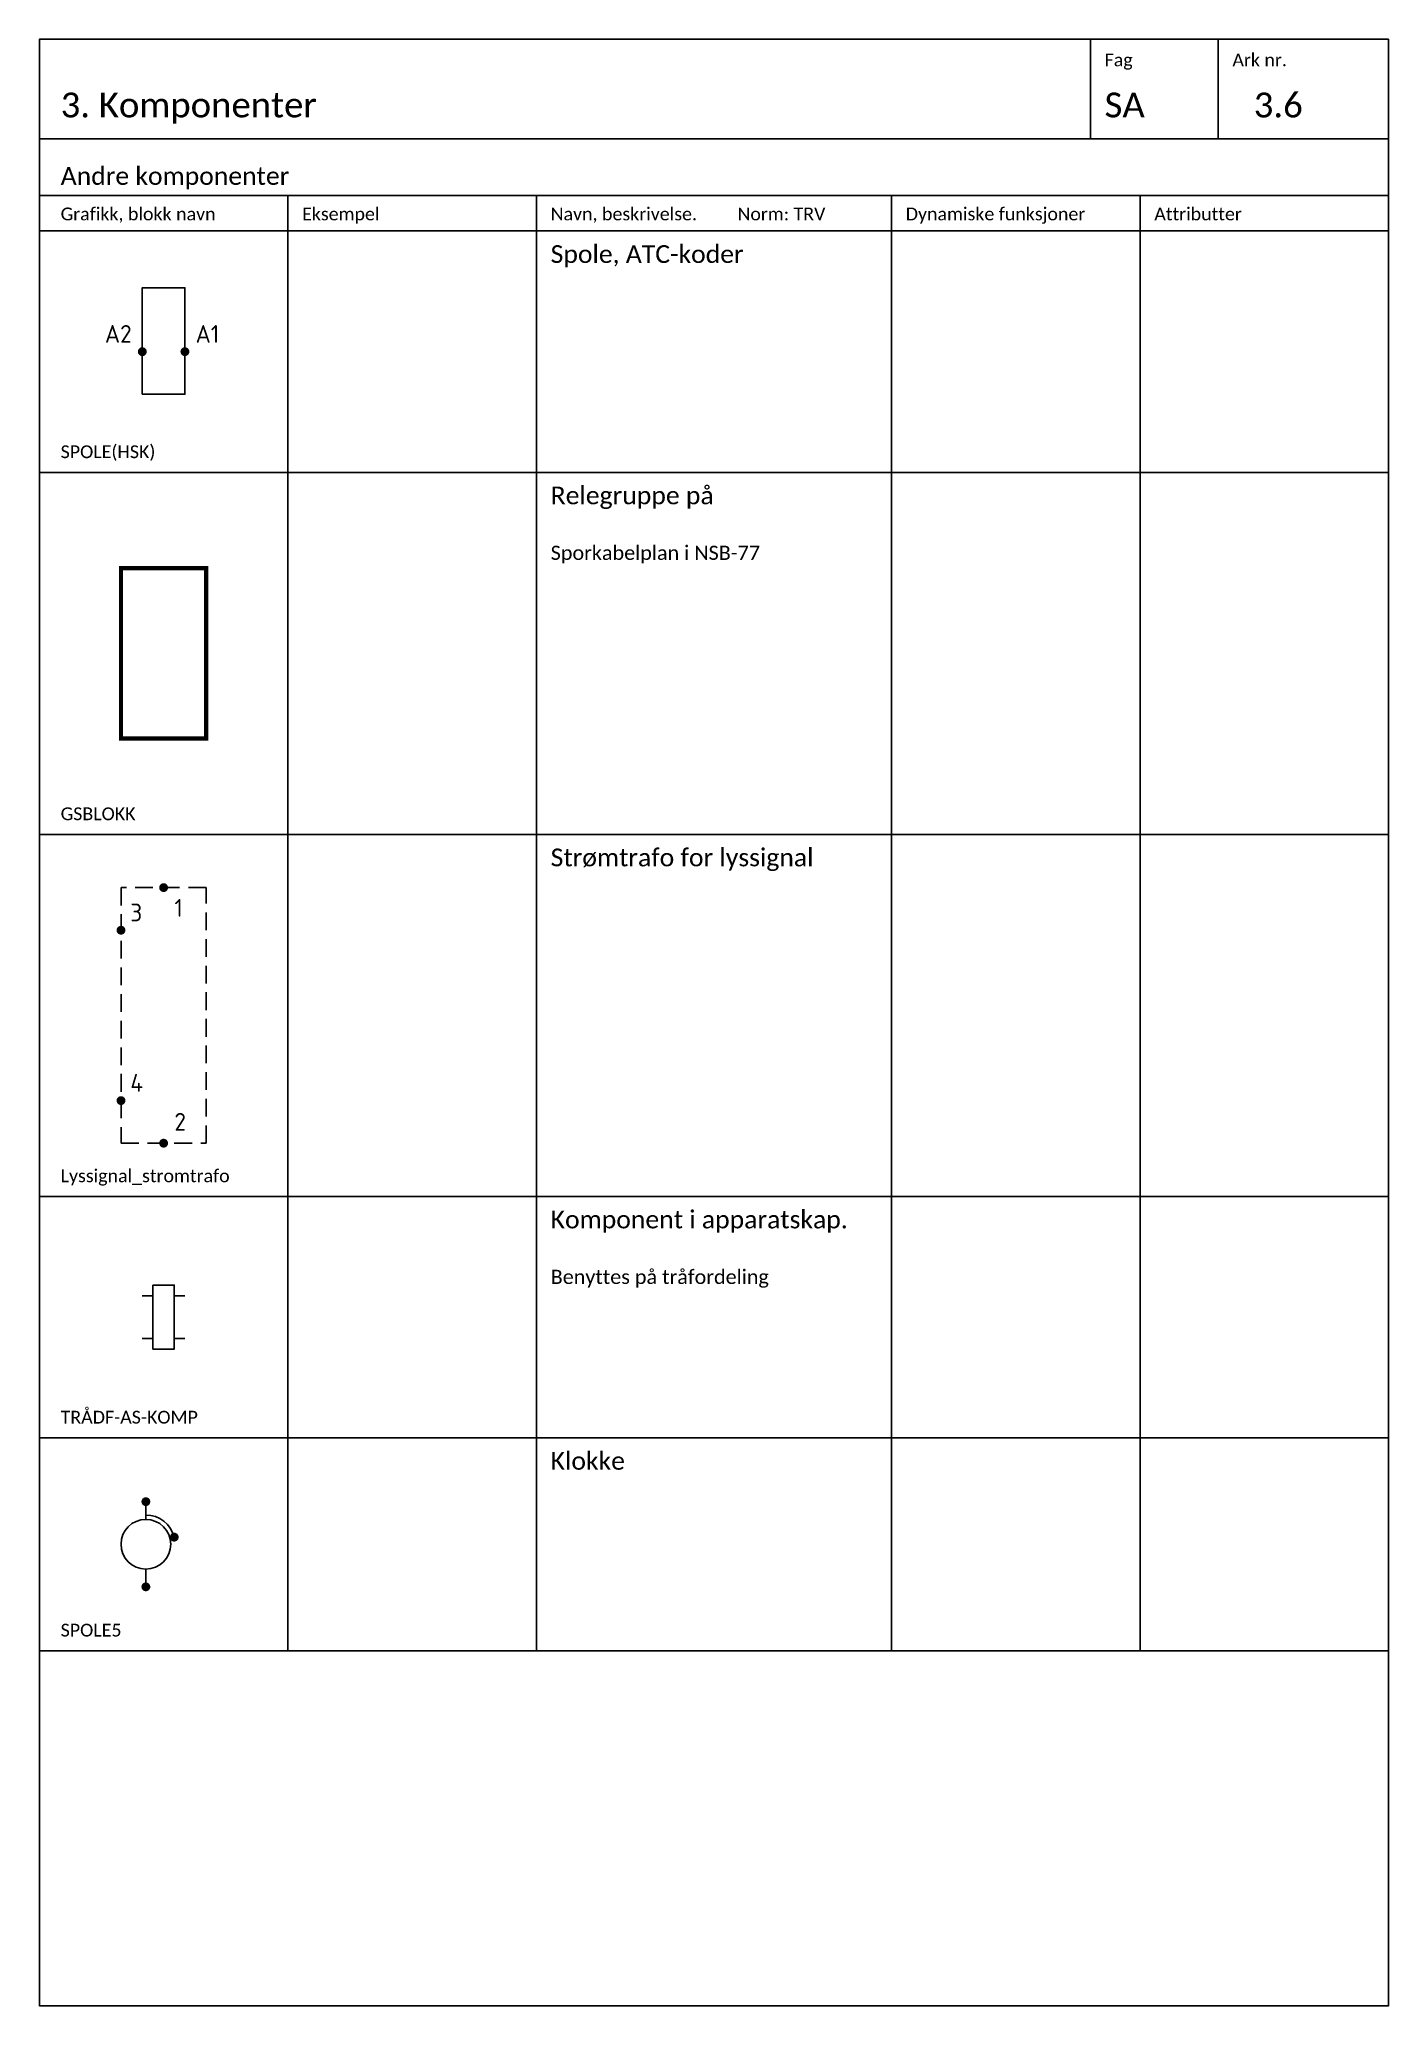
# Model space of a CAD drawing. Extents: x -220 to 1240, y -2179 to 277.
# Drawn here: x 1050 to 1240, y -614 to -337 of the extents above; entities that cross this region are included whole.
import ezdxf
from ezdxf.enums import TextEntityAlignment as Align

# ---------------------------------------------------------------- set-up
doc = ezdxf.new("R2010")
doc.units = 0
doc.linetypes.add('HIDDEN_Signal', pattern=[3.75, 2.5, -1.25])
for name, color, linetype in [('KOMP-TEKST25', 2, 'Continuous'), ('KOMP-TEKST35', 7, 'Continuous'), ('KOMPONENTER', 2, 'Continuous'), ('RAMME', 5, 'Continuous'), ('RAMME SYMBOLER', 4, 'Continuous'), ('RAMME TEKST', 7, 'Continuous'), ('Sig-komponenter', 2, 'Continuous')]:
    doc.layers.add(name, color=color, linetype=linetype)
doc.styles.add('Calibri', font='calibri.ttf')
doc.styles.add('ISO25', font='iso3098.shx', dxfattribs={"height": 2.5})
doc.styles.add('ISO35', font='ISO3098.SHX', dxfattribs={"height": 3.5})

msp = doc.modelspace()

# ---------------------------------------------------------------- texts
at = {"layer": 'RAMME TEKST', "linetype": 'ByBlock', "style": 'Calibri'}
for s, height, p in [('Fag', 1.8, (1200, -340.8)), ('Ark nr.', 1.8, (1218, -340.8)), ('3. Komponenter', 3.5, (1053, -348)), ('SA', 3.5, (1200, -348)), ('3.6', 3.5, (1221, -348)), ('Andre komponenter', 2.5, (1053, -357.5)), ('Grafikk, blokk navn', 1.8, (1053, -362.5)), ('Eksempel', 1.8, (1087, -362.5)), ('Navn, beskrivelse.         Norm: TRV', 1.8, (1122, -362.5)), ('Dynamiske funksjoner', 1.8, (1172, -362.5)), ('Attributter', 1.8, (1207, -362.5)), ('SPOLE(HSK)', 1.8, (1053, -396)), ('GSBLOKK', 1.8, (1053, -447)), ('Lyssignal_stromtrafo', 1.8, (1053, -498)), ('TRÅDF-AS-KOMP', 1.8, (1053, -532)), ('SPOLE5', 1.8, (1053, -562))]:
    msp.add_text(s, height=height, dxfattribs=at).set_placement(p)
at = {"layer": 'RAMME TEKST', "linetype": 'ByBlock', "char_height": 2.5, "width": 46, "attachment_point": 1, "style": 'Calibri'}
for s, insert in [('Spole, ATC-koder', (1122, -366)), ('Relegruppe på \\P\\P{\\H0.8x;Sporkabelplan i NSB-77}', (1122, -400)), ('Strømtrafo for lyssignal', (1122, -451)), ('Komponent i apparatskap.\\P\\P{\\H0.8x;Benyttes på tråfordeling}', (1122, -502)), ('Klokke', (1122, -536))]:
    msp.add_mtext(s, dxfattribs=dict(at, insert=insert))

# ---------------------------------------------------------------- blocks, each defined once
blk = doc.blocks.new('GSBLOKK')
at = {"const_width": 0.6}
blk.add_lwpolyline([(0, -12), (0, 12), (12, 12), (12, -12)], close=True, dxfattribs=at)
at = {"layer": 'KOMP-TEKST25', "style": 'ISO25'}
for tag, p in [('6', (-3, 7)), ('1', (2, 8)), ('9', (14, 7)), ('2', (2, 5)), ('7', (-3, 1)), ('3', (2, 2)), ('10', (14, 1)), ('8', (-3, -5)), ('11', (14, -5)), ('4', (2, -6)), ('5', (2, -9))]:
    blk.add_attdef(tag, p, '', height=2.5, dxfattribs=at)
blk = doc.blocks.new('Lyssignal_stromtrafo')
at = {"layer": 'KOMPONENTER', "color": 0, "linetype": 'HIDDEN_Signal'}
for p, q in [((6, 0), (-6, 0)), ((6, 0), (-6, 0)), ((-6, 0), (-6, -36)), ((6, -36), (6, 0)), ((-6, -36), (6, -36))]:
    blk.add_line(p, q, dxfattribs=at)
at = {"layer": 'KOMPONENTER', "color": 0, "linetype": 'ByBlock', "const_width": 0.625}
for points in [[(-0.31, 0, 1), (0.31, 0, 1)], [(-6.31, -6, 1), (-5.69, -6, 1)], [(-6.31, -30, 1), (-5.69, -30, 1)], [(-0.31, -36, 1), (0.31, -36, 1)]]:
    blk.add_lwpolyline(points, format="xyb", close=True, dxfattribs=at)
at = {"layer": 'KOMP-TEKST25', "style": 'ISO25'}
for tag, p in [('3', (-4.69, -4.75)), ('1', (1.52, -4.1)), ('4', (-4.69, -28.75)), ('2', (1.52, -34.24))]:
    blk.add_attdef(tag, p, '', height=2.5, dxfattribs=at)
at = {"layer": 'KOMP-TEKST35', "style": 'ISO35'}
blk.add_attdef('NUMMER', text='', height=3.5, dxfattribs=at).set_placement((0, -18), align=Align.MIDDLE)
blk = doc.blocks.new('TRÅDF-AS-KOMP')
at = {"layer": 'KOMPONENTER', "color": 0, "linetype": 'ByBlock', "lineweight": -2}
for p, q in [((1.5, 6), (0, 6)), ((6, 6), (4.5, 6)), ((0, 0), (1.5, 0)), ((4.5, 0), (6, 0))]:
    blk.add_line(p, q, dxfattribs=at)
blk.add_lwpolyline([(1.5, 7.5), (1.5, -1.5), (4.5, -1.5), (4.5, 7.5)], close=True, dxfattribs=at)
blk = doc.blocks.new('SPOLE(HSK)')
at = {"layer": 'KOMPONENTER', "color": 0, "linetype": 'ByBlock', "lineweight": -2, "elevation": 1}
blk.add_lwpolyline([(0, -6), (6, -6), (6, 9), (0, 9)], close=True, dxfattribs=at)
at = {"layer": 'KOMPONENTER', "color": 0, "linetype": 'ByBlock', "lineweight": -2, "const_width": 0.625}
for points in [[(-0.3125, 0, 1), (0.3125, 0, 1)], [(5.6875, 0, 1), (6.3125, 0, 1)]]:
    blk.add_lwpolyline(points, format="xyb", close=True, dxfattribs=at)
at = {"layer": 'KOMP-TEKST25', "style": 'ISO25'}
blk.add_attdef('TEKST1', text='', height=2.5, dxfattribs=at).set_placement((-1.5, 2.5), align=Align.MIDDLE_RIGHT)
blk.add_attdef('TEKST3', text='', height=2.5, rotation=90, dxfattribs=at).set_placement((3, 0), align=Align.MIDDLE_CENTER)
blk.add_attdef('TEKST2', text='', height=2.5, dxfattribs=at).set_placement((7.5, 2.5), align=Align.MIDDLE_LEFT)
blk = doc.blocks.new('SPOLE5')
at = {"layer": 'KOMPONENTER', "color": 0, "linetype": 'ByBlock', "lineweight": -2}
for p, q in [((0, 0), (0, -2.5)), ((0, -12), (0, -9.5))]:
    blk.add_line(p, q, dxfattribs=at)
at = {"layer": 'KOMPONENTER', "color": 0, "linetype": 'ByBlock', "lineweight": -2, "const_width": 0.625}
for points in [[(-0.31, 0, 1), (0.31, 0, 1)], [(3.69, -5, 1), (4.31, -5, 1)], [(-0.31, -12, 1), (0.31, -12, 1)]]:
    blk.add_lwpolyline(points, format="xyb", close=True, dxfattribs=at)
at = {"layer": 'KOMPONENTER', "color": 0, "linetype": 'ByBlock', "lineweight": -2}
blk.add_circle((0, -6), 3.5, dxfattribs=at)
blk.add_arc((0, -6), 4.12, 14.0362, 90, dxfattribs=at)
at = {"layer": 'KOMP-TEKST25', "linetype": 'ByBlock', "lineweight": -2, "style": 'ISO25'}
blk.add_attdef('TEKST1', (5.22, -7.24), '', height=2.5, dxfattribs=at)

# ---------------------------------------------------------------- linework, layer by layer
at = {"layer": 'RAMME'}
msp.add_lwpolyline([(1240, -337), (1050, -337), (1050, -614), (1240, -614)], close=True, dxfattribs=at)
msp.add_lwpolyline([(1050, -351), (1240, -351)], dxfattribs=at)
at = {"layer": 'RAMME SYMBOLER'}
for p, q in [((1198, -351), (1198, -337)), ((1216, -351), (1216, -337)), ((1050, -359), (1240, -359)), ((1085, -359), (1085, -564)), ((1120, -359), (1120, -564)), ((1170, -359), (1170, -564)), ((1205, -359), (1205, -564)), ((1050, -364), (1240, -364)), ((1050, -398), (1240, -398)), ((1050, -449), (1240, -449)), ((1050, -500), (1240, -500)), ((1050, -534), (1240, -534)), ((1050, -564), (1240, -564))]:
    msp.add_line(p, q, dxfattribs=at)

# ---------------------------------------------------------------- block references
at = {"layer": 'Sig-komponenter'}
for name, p, values in [('SPOLE(HSK)', (1064.5, -381, -1), {'TEKST1': 'A2', 'TEKST2': 'A1'}), ('Lyssignal_stromtrafo', (1067.5, -456.5), {'1': '1', '2': '2', '3': '3', '4': '4'})]:
    msp.add_blockref(name, p, dxfattribs=at).add_auto_attribs(values)
for name, p in [('GSBLOKK', (1061.5, -423.5)), ('TRÅDF-AS-KOMP', (1064.5, -520)), ('SPOLE5', (1065, -543))]:
    msp.add_blockref(name, p, dxfattribs=at)

msp.set_redraw_order([(e.dxf.handle, doc.entitydb.next_handle()) for e in msp.query("TEXT MTEXT ATTDEF DIMENSION ARC_DIMENSION")])  # texts and dimensions are drawn at this point

doc.saveas('drawing.dxf')
